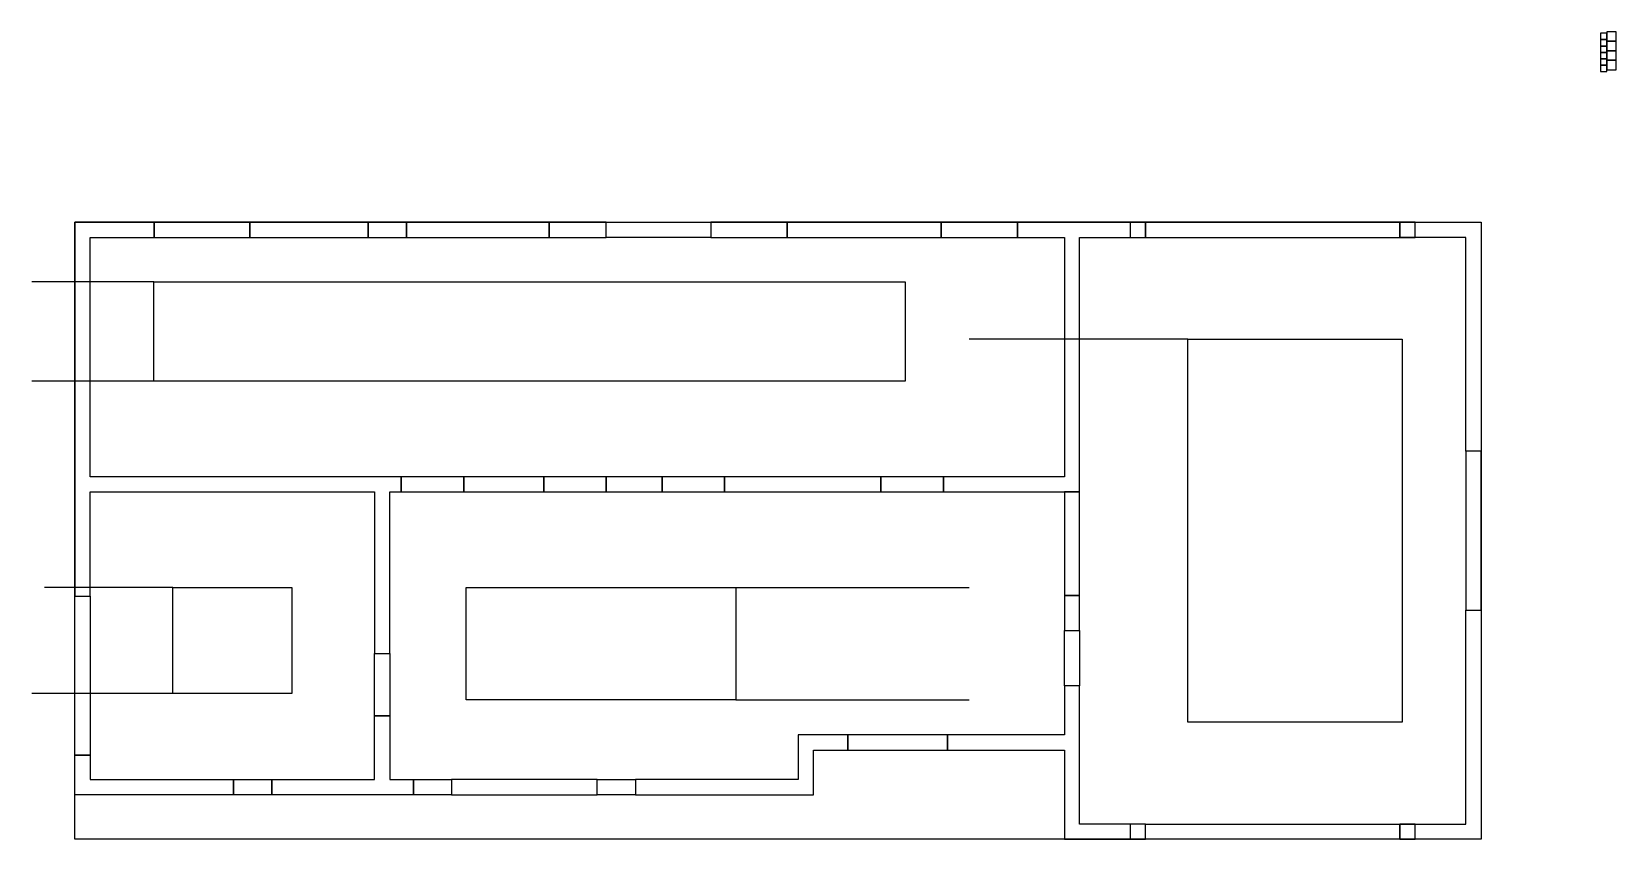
# Model space of a CAD drawing. Header units: millimetres. Extents: x -24587 to 36131, y -70862 to 338.
# Drawn here: x 30717 to 33207, y -66561 to -65292 of the extents above; entities that cross this region are included whole.
import ezdxf

# ---------------------------------------------------------------- set-up
doc = ezdxf.new("R2010")
doc.units = ezdxf.units.MM
doc.header["$LTSCALE"] = 50
for name, color, linetype in [('K-HATCH', 8, 'Continuous'), ('K-NADPROŻA', 61, 'Continuous'), ('K-SCIANY', 2, 'Continuous'), ('K-STROPY', 161, 'Continuous'), ('K-SŁUPY', 131, 'Continuous'), ('K-WYMIARY', 1, 'Continuous')]:
    doc.layers.add(name, color=color, linetype=linetype)

msp = doc.modelspace()

# ---------------------------------------------------------------- linework, layer by layer
at = {"layer": 'K-HATCH'}
for points in [[(30908.64, -65685.46), (30716.649, -65685.46)], [(32533.64, -65775.46), (32189.853, -65775.46)], [(30908.64, -65841.46), (30716.649, -65841.46)], [(30938.64, -66165.46), (30736.649, -66165.46)], [(31823.065, -66165.46), (32189.853, -66165.46)], [(30938.64, -66332.46), (30716.649, -66332.46)], [(31823.065, -66342.46), (32189.853, -66342.46)]]:
    msp.add_lwpolyline(points, dxfattribs=at)
for points in [[(30908.64, -65685.46), (32089.64, -65685.46), (32089.64, -65841.46), (30908.64, -65841.46)], [(32533.64, -65775.46), (32870.64, -65775.46), (32870.64, -66377.46), (32533.64, -66377.46)], [(30938.64, -66165.46), (31125.64, -66165.46), (31125.64, -66332.46), (30938.64, -66332.46)], [(31399.64, -66165.46), (31823.065, -66165.46), (31823.065, -66342.46), (31399.64, -66342.46)]]:
    msp.add_lwpolyline(points, close=True, dxfattribs=at)
at = {"layer": 'K-NADPROŻA'}
for points in [[(30909.351, -65615.46), (31059.351, -65615.46), (31059.351, -65591.46), (30909.351, -65591.46)], [(31245.64, -65615.46), (31305.64, -65615.46), (31305.64, -65591.46), (31245.64, -65591.46)], [(31529.713, -65615.46), (31619.713, -65615.46), (31619.713, -65591.46), (31529.713, -65591.46)], [(31784.032, -65615.46), (31904.032, -65615.46), (31904.032, -65591.46), (31784.032, -65591.46)], [(32146.205, -65615.46), (32266.205, -65615.46), (32266.205, -65591.46), (32146.205, -65591.46)], [(32467.14, -65615.46), (32867.14, -65615.46), (32867.14, -65591.46), (32467.14, -65591.46)], [(32994.64, -65951.46), (32970.64, -65951.46), (32970.64, -66201.46), (32994.64, -66201.46)], [(31297.59, -66015.46), (31395.64, -66015.46), (31395.64, -65991.46), (31297.59, -65991.46)], [(31521.663, -66015.46), (31619.713, -66015.46), (31619.713, -65991.46), (31521.663, -65991.46)], [(31707.713, -66015.46), (31805.762, -66015.46), (31805.762, -65991.46), (31707.713, -65991.46)], [(32051.466, -66015.46), (32149.516, -66015.46), (32149.516, -65991.46), (32051.466, -65991.46)], [(32339.64, -66178.46), (32363.64, -66178.46), (32363.64, -66015.46), (32339.64, -66015.46)], [(30784.64, -66179.334), (30808.64, -66179.334), (30808.64, -66429.334), (30784.64, -66429.334)], [(32339.64, -66233.21), (32363.64, -66233.21), (32363.64, -66320.21), (32339.64, -66320.21)], [(31255.64, -66269.41), (31279.64, -66269.41), (31279.64, -66367.46), (31255.64, -66367.46)], [(32156.14, -66397.46), (31999.14, -66397.46), (31999.14, -66421.46), (32156.14, -66421.46)], [(31093.83, -66491.46), (31033.83, -66491.46), (31033.83, -66467.46), (31093.83, -66467.46)], [(31376.57, -66491.46), (31316.57, -66491.46), (31316.57, -66467.46), (31376.57, -66467.46)], [(31665.508, -66491.46), (31605.508, -66491.46), (31605.508, -66467.46), (31665.508, -66467.46)], [(32867.14, -66561.46), (32467.14, -66561.46), (32467.14, -66537.46), (32867.14, -66537.46)]]:
    msp.add_lwpolyline(points, close=True, dxfattribs=at)
at = {"layer": 'K-SCIANY'}
for points in [[(30909.351, -65591.46), (30784.64, -65591.46), (30784.64, -66179.334), (30808.64, -66179.334), (30808.64, -66015.46), (31255.64, -66015.46), (31255.64, -66269.41), (31279.64, -66269.41), (31279.64, -66015.46), (31297.59, -66015.46), (31297.59, -65991.46), (30808.64, -65991.46), (30808.64, -65615.46), (30909.351, -65615.46)], [(31059.351, -65615.46), (31245.64, -65615.46), (31245.64, -65591.46), (31059.351, -65591.46)], [(31305.64, -65615.46), (31529.713, -65615.46), (31529.713, -65591.46), (31305.64, -65591.46)], [(31784.032, -65615.46), (31619.713, -65615.46), (31619.713, -65591.46), (31784.032, -65591.46)], [(31904.032, -65615.46), (32146.205, -65615.46), (32146.205, -65591.46), (31904.032, -65591.46)], [(32867.14, -65591.46), (32994.64, -65591.46), (32994.64, -65951.46), (32970.64, -65951.46), (32970.64, -65615.46), (32867.14, -65615.46)], [(31521.663, -65991.46), (31395.64, -65991.46), (31395.64, -66015.46), (31521.663, -66015.46)], [(31619.713, -66015.46), (31707.713, -66015.46), (31707.713, -65991.46), (31619.713, -65991.46)], [(31805.762, -66015.46), (32051.466, -66015.46), (32051.466, -65991.46), (31805.762, -65991.46)], [(32970.64, -66201.46), (32994.64, -66201.46), (32994.64, -66561.46), (32867.14, -66561.46), (32867.14, -66537.46), (32970.64, -66537.46)], [(32467.062, -66537.46), (32363.64, -66537.46), (32363.64, -66320.21), (32339.64, -66320.21), (32339.64, -66397.46), (32156.14, -66397.46), (32156.14, -66421.46), (32339.64, -66421.46), (32339.64, -66561.46), (32467.14, -66561.46)], [(31255.64, -66367.46), (31279.64, -66367.46), (31279.64, -66467.46), (31316.57, -66467.46), (31316.57, -66491.46), (31093.83, -66491.46), (31093.83, -66467.46), (31255.64, -66467.46)], [(31999.14, -66397.46), (31921.14, -66397.46), (31921.14, -66467.46), (31665.508, -66467.46), (31665.508, -66491.46), (31945.14, -66491.46), (31945.14, -66421.46), (31999.14, -66421.46)], [(31033.83, -66491.46), (30784.64, -66491.46), (30784.64, -66429.334), (30808.64, -66429.334), (30808.64, -66467.46), (31033.83, -66467.46)], [(31376.57, -66491.46), (31605.508, -66491.46), (31605.508, -66467.46), (31376.57, -66467.46)]]:
    msp.add_lwpolyline(points, close=True, dxfattribs=at)
msp.add_lwpolyline([(32149.516, -65991.46), (32149.516, -66015.46), (32363.64, -66015.46), (32363.64, -65615.46), (32467.14, -65615.46), (32467.14, -65591.46), (32266.205, -65591.46), (32266.205, -65615.46), (32339.64, -65615.46), (32339.64, -65991.46), (32149.516, -65991.46)], dxfattribs=at)
at = {"layer": 'K-STROPY'}
msp.add_lwpolyline([(30784.64, -65591.46), (32994.64, -65591.46), (32994.64, -66561.46), (30784.64, -66561.46)], close=True, dxfattribs=at)
at = {"layer": 'K-SŁUPY'}
for points in [[(32443.14, -65615.46), (32467.14, -65615.46), (32467.14, -65591.46), (32443.14, -65591.46)], [(32867.14, -65615.46), (32891.14, -65615.46), (32891.14, -65591.46), (32867.14, -65591.46)], [(32339.64, -66233.21), (32363.64, -66233.21), (32363.64, -66178.46), (32339.64, -66178.46)], [(32443.14, -66561.46), (32467.14, -66561.46), (32467.14, -66537.46), (32443.14, -66537.46)], [(32867.14, -66561.46), (32891.14, -66561.46), (32891.14, -66537.46), (32867.14, -66537.46)]]:
    msp.add_lwpolyline(points, close=True, dxfattribs=at)
at = {"layer": 'K-WYMIARY'}
for points in [[(33182.139, -65304.522), (33192.139, -65304.522), (33192.139, -65294.522), (33182.139, -65294.522)], [(33192.139, -65307.022), (33207.139, -65307.022), (33207.139, -65292.022), (33192.139, -65292.022)], [(33182.139, -65314.522), (33192.139, -65314.522), (33192.139, -65304.522), (33182.139, -65304.522)], [(33182.139, -65324.522), (33192.139, -65324.522), (33192.139, -65314.522), (33182.139, -65314.522)], [(33182.139, -65334.522), (33192.139, -65334.522), (33192.139, -65324.522), (33182.139, -65324.522)], [(33192.139, -65322.022), (33207.139, -65322.022), (33207.139, -65307.022), (33192.139, -65307.022)], [(33192.139, -65337.022), (33207.139, -65337.022), (33207.139, -65322.022), (33192.139, -65322.022)], [(33182.139, -65344.522), (33192.139, -65344.522), (33192.139, -65334.522), (33182.139, -65334.522)], [(33182.139, -65354.522), (33192.139, -65354.522), (33192.139, -65344.522), (33182.139, -65344.522)], [(33192.139, -65352.022), (33207.139, -65352.022), (33207.139, -65337.022), (33192.139, -65337.022)]]:
    msp.add_lwpolyline(points, close=True, dxfattribs=at)

doc.saveas('drawing.dxf')
